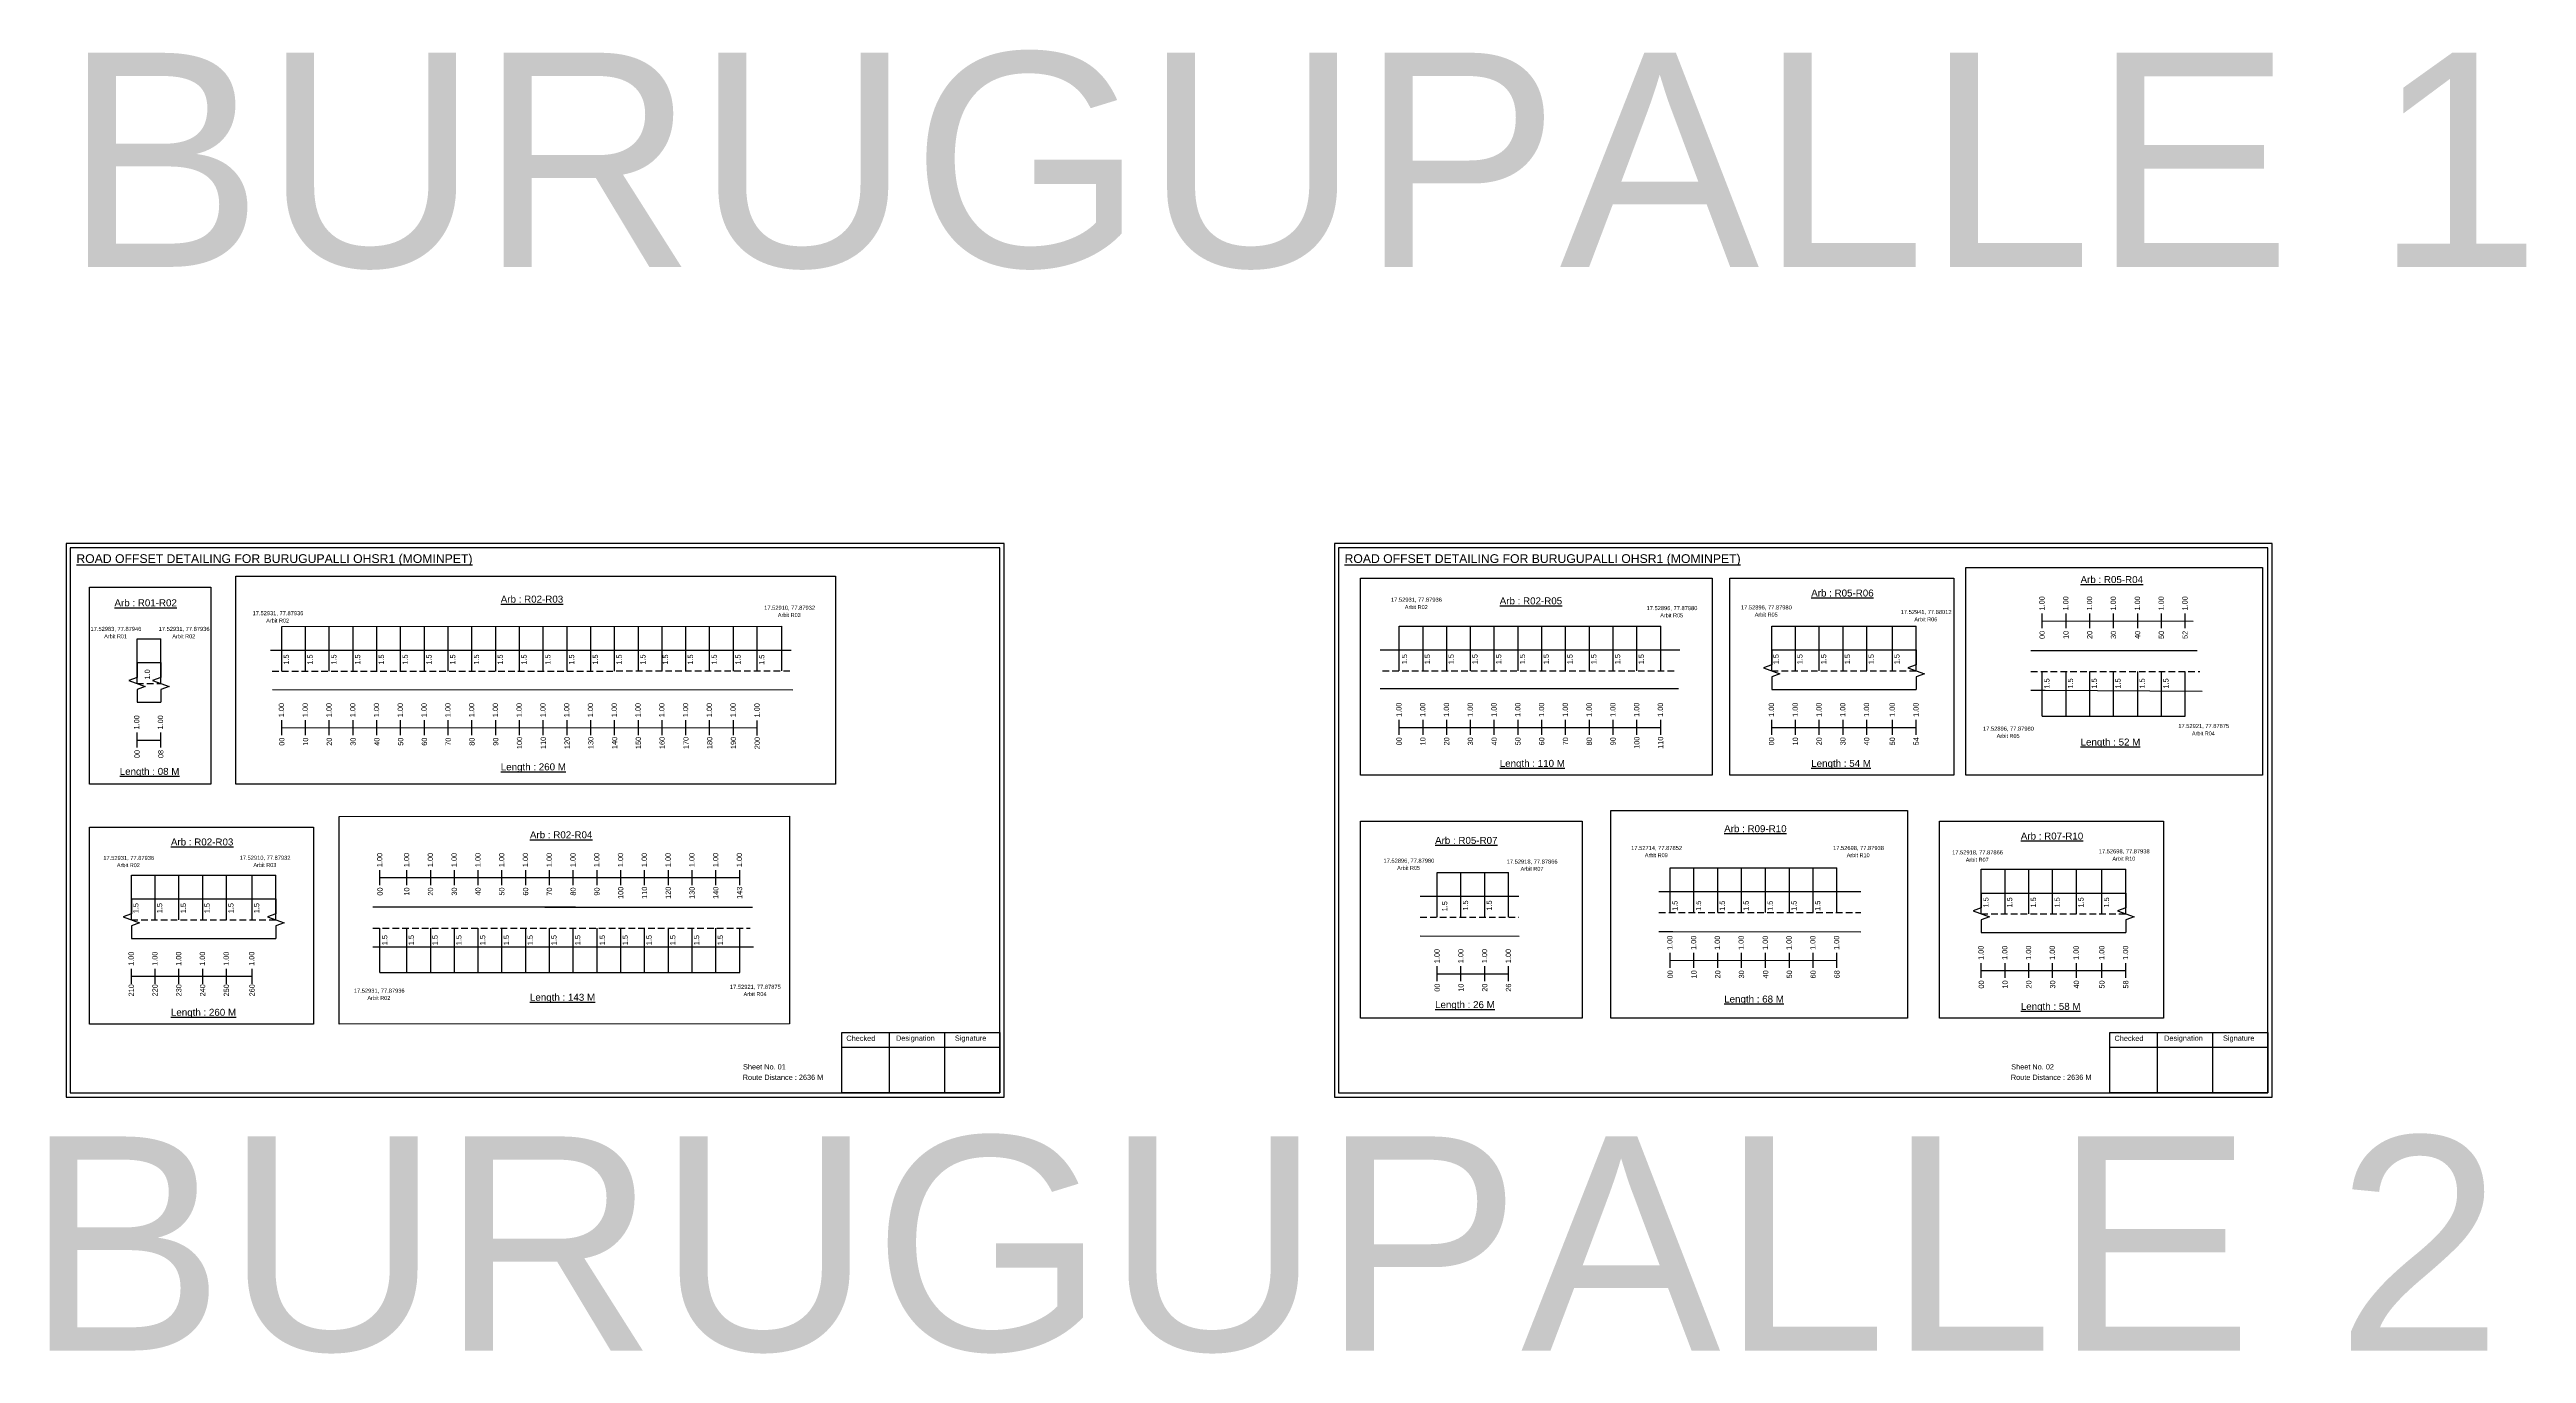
# Model space of a CAD drawing. Header units: inches. Extents: x -117 to 51867, y -12715 to 3423.
# Drawn here: x -7 to 1410, y -879 to -132 of the extents above; entities that cross this region are included whole.
import ezdxf

# ---------------------------------------------------------------- set-up
doc = ezdxf.new("R2010")
doc.units = ezdxf.units.IN
doc.header["$MEASUREMENT"] = 0
doc.linetypes.add('DASHED2', pattern=[0.375, 0.25, -0.125])
doc.layers.add('PDF_Geometry', color=7, linetype='Continuous')
doc.layers.add('PDF_Text', color=5, linetype='Continuous')
doc.styles.add('PDF Arial', font='arial.ttf')
doc.styles.get("Standard").update_dxf_attribs({"font": 'arial.ttf'})

msp = doc.modelspace()

# ---------------------------------------------------------------- linework, layer by layer
at = {"color": 5}
for p, q in [((125.8, -462.6), (411.8, -462.5)), ((765.1, -462.5), (914.7, -462.5)), ((978.2, -462.5), (1060.8, -462.5)), ((43, -469.7), (56.6, -469.7)), ((1133, -513.9), (1214.8, -513.9)), ((39.8, -605), (122.4, -605)), ((786.8, -603.4), (827.6, -603.4)), ((920.1, -600.8), (1015.5, -600.8)), ((1098.1, -601.6), (1180.7, -601.6)), ((182, -660.8), (387.8, -660.8))]:
    msp.add_line(p, q, dxfattribs=at)
for p, q in [((125.8, -488.2), (125.8, -462.6)), ((139.4, -488.2), (139.4, -462.6)), ((153, -488.2), (153, -462.6)), ((166.6, -488.2), (166.6, -462.6)), ((180.2, -488.2), (180.2, -462.6)), ((193.8, -488.2), (193.8, -462.6)), ((207.4, -488.2), (207.4, -462.6)), ((221, -488.2), (221, -462.6)), ((234.6, -488.2), (234.6, -462.6)), ((248.2, -488.2), (248.2, -462.6)), ((261.8, -488.2), (261.8, -462.6)), ((275.4, -488.2), (275.4, -462.6)), ((289, -488.2), (289, -462.6)), ((302.6, -488.2), (302.6, -462.6)), ((316.2, -488.2), (316.2, -462.6)), ((329.8, -488.2), (329.8, -462.6)), ((343.4, -488.2), (343.4, -462.6)), ((357, -488.2), (357, -462.6)), ((370.6, -488.2), (370.6, -462.6)), ((384.2, -488.2), (384.2, -462.6)), ((397.8, -488), (397.8, -462.7)), ((411.8, -488), (411.8, -462.4)), ((765.1, -488), (765.1, -462.5)), ((778.7, -488), (778.7, -462.5)), ((792.3, -488), (792.3, -462.5)), ((805.9, -488), (805.9, -462.5)), ((819.5, -488), (819.5, -462.5)), ((833.1, -488), (833.1, -462.5)), ((846.7, -488), (846.7, -462.5)), ((860.3, -488), (860.3, -462.5)), ((873.9, -488), (873.9, -462.5)), ((887.5, -488), (887.5, -462.5)), ((901.1, -488), (901.1, -462.5)), ((914.7, -488), (914.7, -462.5)), ((978.2, -488), (978.2, -462.5)), ((991.8, -488), (991.8, -462.5)), ((1005.4, -488), (1005.4, -462.5)), ((1019, -488), (1019, -462.5)), ((1032.6, -488), (1032.6, -462.5)), ((1047.2, -488), (1047.2, -462.5)), ((1060.8, -488), (1060.8, -462.5)), ((43, -495.2), (43, -469.7)), ((56.6, -495.2), (56.6, -469.7)), ((119.4, -476.3), (417.2, -476.3)), ((754.2, -476.1), (925.6, -476.1)), ((978.2, -476.1), (1060.8, -476.1)), ((1221.5, -476.5), (1126.5, -476.5)), ((43, -483.3), (56.6, -483.3)), ((1133, -513.9), (1133, -488.4)), ((1146.6, -513.9), (1146.6, -488.4)), ((1160.2, -513.9), (1160.2, -488.4)), ((1173.8, -513.9), (1173.8, -488.4)), ((1187.6, -513.9), (1187.6, -488.4)), ((1201.2, -513.9), (1201.2, -488.4)), ((1214.8, -513.9), (1214.8, -488.4)), ((43, -506), (56.6, -506)), ((120.6, -498.8), (418.1, -498.9)), ((924.9, -498.3), (754.2, -498.3)), ((978.2, -498.8), (1060.8, -498.8)), ((39.8, -630.5), (39.8, -605)), ((53.4, -630.5), (53.4, -605)), ((67, -630.5), (67, -605)), ((80.6, -630.5), (80.6, -605)), ((94.2, -630.5), (94.2, -605)), ((108.8, -630.5), (108.8, -605)), ((122.4, -630.5), (122.4, -605)), ((786.8, -629), (786.8, -603.4)), ((800.4, -629), (800.4, -603.4)), ((814, -629), (814, -603.4)), ((827.6, -629), (827.6, -603.4)), ((920.1, -626.4), (920.1, -600.8)), ((933.7, -626.4), (933.7, -600.8)), ((947.3, -626.4), (947.3, -600.8)), ((960.9, -626.4), (960.9, -600.8)), ((974.7, -626.4), (974.7, -600.8)), ((988.3, -626.4), (988.3, -600.8)), ((1001.9, -626.4), (1001.9, -600.8)), ((1015.5, -626.4), (1015.5, -600.8)), ((1098.1, -627.1), (1098.1, -601.6)), ((1111.7, -627.1), (1111.7, -601.6)), ((1125.3, -627.1), (1125.3, -601.6)), ((1138.9, -627.1), (1138.9, -601.6)), ((1152.5, -627.1), (1152.5, -601.6)), ((1167.1, -627.1), (1167.1, -601.6)), ((1180.7, -627.1), (1180.7, -601.6)), ((39.8, -618.6), (122.4, -618.6)), ((293.8, -623.4), (177.9, -623.4)), ((276.3, -623.4), (395.2, -623.4)), ((777, -617.1), (833.5, -617.1)), ((1029.1, -614.5), (913.7, -614.5)), ((1098.1, -615.3), (1180.7, -615.3)), ((182, -660.8), (182, -635.3)), ((197.4, -660.8), (197.4, -635.3)), ((211, -660.8), (211, -635.3)), ((224.6, -660.8), (224.6, -635.3)), ((238.2, -660.8), (238.2, -635.3)), ((251.8, -660.8), (251.8, -635.3)), ((265.4, -660.8), (265.4, -635.3)), ((279, -660.8), (279, -635.3)), ((292.6, -660.8), (292.6, -635.3)), ((306.2, -660.8), (306.2, -635.3)), ((319.8, -660.8), (319.8, -635.3)), ((333.4, -660.8), (333.4, -635.3)), ((347, -660.8), (347, -635.3)), ((360.6, -660.8), (360.6, -635.3)), ((374.2, -660.8), (374.2, -635.3)), ((387.8, -660.8), (387.8, -635.3)), ((913.7, -637.2), (921.7, -637.2)), ((921.7, -637.2), (1029.1, -637.5)), ((39.8, -641.3), (122.4, -641.3)), ((177.9, -646.1), (395.7, -646.1)), ((777, -639.8), (833.7, -639.9)), ((1098.1, -637.9), (1180.7, -637.9))]:
    msp.add_line(p, q)
at = {"color": 217, "true_color": 0x93278f}
for p, q in [((1133, -463.7), (1133, -455.2)), ((1133, -459.5), (1219.3, -459.7)), ((1146.6, -463.7), (1146.6, -455.2)), ((1160.2, -463.7), (1160.2, -455.2)), ((1173.8, -463.7), (1173.8, -455.2)), ((1187.6, -463.7), (1187.6, -455.2)), ((1201.2, -463.7), (1201.2, -455.2)), ((1214.8, -463.7), (1214.8, -455.2)), ((43, -531.9), (43, -523.4)), ((56.6, -531.9), (56.6, -523.4)), ((125.8, -524.9), (125.8, -516.3)), ((125.8, -520.6), (397.8, -520.5)), ((139.4, -524.9), (139.4, -516.3)), ((153, -524.9), (153, -516.3)), ((166.6, -524.9), (166.6, -516.3)), ((180.2, -524.9), (180.2, -516.3)), ((193.8, -524.9), (193.8, -516.3)), ((207.4, -524.9), (207.4, -516.3)), ((221, -524.9), (221, -516.3)), ((234.6, -524.9), (234.6, -516.3)), ((248.2, -524.9), (248.2, -516.3)), ((261.8, -524.9), (261.8, -516.3)), ((275.4, -524.9), (275.4, -516.3)), ((289, -524.9), (289, -516.3)), ((302.6, -524.9), (302.6, -516.3)), ((316.2, -524.9), (316.2, -516.3)), ((329.8, -524.9), (329.8, -516.3)), ((343.4, -524.9), (343.4, -516.3)), ((357, -524.9), (357, -516.3)), ((370.6, -524.9), (370.6, -516.3)), ((384.2, -524.9), (384.2, -516.3)), ((397.8, -525), (397.8, -516.4)), ((765.1, -524.7), (765.1, -516.1)), ((765.1, -520.4), (914.7, -520.4)), ((778.7, -524.7), (778.7, -516.1)), ((792.3, -524.7), (792.3, -516.1)), ((805.9, -524.7), (805.9, -516.1)), ((819.5, -524.7), (819.5, -516.1)), ((833.1, -524.7), (833.1, -516.1)), ((846.7, -524.7), (846.7, -516.1)), ((860.3, -524.7), (860.3, -516.1)), ((873.9, -524.7), (873.9, -516.1)), ((887.5, -524.7), (887.5, -516.1)), ((901.1, -524.7), (901.1, -516.1)), ((914.7, -524.7), (914.7, -516.1)), ((978.2, -524.7), (978.2, -516.1)), ((978.2, -520.4), (1060.8, -520.4)), ((991.8, -524.7), (991.8, -516.1)), ((1005.4, -524.7), (1005.4, -516.1)), ((1019, -524.7), (1019, -516.1)), ((1032.6, -524.7), (1032.6, -516.1)), ((1047.2, -524.7), (1047.2, -516.1)), ((1060.8, -524.7), (1060.8, -516.1)), ((43, -527.7), (56.6, -527.7)), ((182, -610.7), (182, -602.1)), ((182, -606.4), (387.8, -606.4)), ((197.4, -610.7), (197.4, -602.1)), ((211, -610.7), (211, -602.1)), ((224.6, -610.7), (224.6, -602.1)), ((238.2, -610.7), (238.2, -602.1)), ((251.8, -610.7), (251.8, -602.1)), ((265.4, -610.7), (265.4, -602.1)), ((279, -610.7), (279, -602.1)), ((292.6, -610.7), (292.6, -602.1)), ((306.2, -610.7), (306.2, -602.1)), ((319.8, -610.7), (319.8, -602.1)), ((333.4, -610.7), (333.4, -602.1)), ((347, -610.7), (347, -602.1)), ((360.6, -610.7), (360.6, -602.1)), ((374.2, -610.7), (374.2, -602.1)), ((387.8, -610.7), (387.8, -602.1)), ((920.1, -658), (920.1, -649.5)), ((933.7, -658), (933.7, -649.5)), ((947.3, -658), (947.3, -649.5)), ((960.9, -658), (960.9, -649.5)), ((974.7, -658), (974.7, -649.5)), ((988.3, -658), (988.3, -649.5)), ((1001.9, -658), (1001.9, -649.5)), ((1015.5, -658), (1015.5, -649.5)), ((39.8, -667.2), (39.8, -658.7)), ((39.8, -662.9), (108.8, -662.9)), ((53.4, -667.2), (53.4, -658.7)), ((67, -667.2), (67, -658.7)), ((80.6, -667.2), (80.6, -658.7)), ((94.2, -667.2), (94.2, -658.7)), ((108.8, -667.2), (108.8, -658.7)), ((786.8, -665.7), (786.8, -657.1)), ((786.8, -661.4), (827.6, -661.4)), ((800.4, -665.7), (800.4, -657.1)), ((814, -665.7), (814, -657.1)), ((827.6, -665.7), (827.6, -657.1)), ((920.1, -653.8), (1015.5, -653.7)), ((1098.1, -663.8), (1098.1, -655.3)), ((1098.1, -659.6), (1180.7, -659.6)), ((1111.7, -663.8), (1111.7, -655.3)), ((1125.3, -663.8), (1125.3, -655.3)), ((1138.9, -663.8), (1138.9, -655.3)), ((1152.5, -663.8), (1152.5, -655.3)), ((1167.1, -663.8), (1167.1, -655.3)), ((1180.7, -663.8), (1180.7, -655.3))]:
    msp.add_line(p, q, dxfattribs=at)
at = {"linetype": 'DASHED2', "ltscale": 15}
for p, q in [((43, -495.2), (56.6, -495.2)), ((120.3, -488.2), (416.8, -488.1)), ((755.5, -488), (923.1, -488)), ((978.2, -488), (1060.8, -488)), ((1126.5, -488.4), (1223.2, -488.4)), ((39.8, -630.5), (122.4, -630.5)), ((177.9, -635.3), (393.7, -635.3)), ((777.1, -629), (833.5, -629)), ((913.7, -626.4), (1029.1, -626.4)), ((1098.1, -627.1), (1180.7, -627.1))]:
    msp.add_line(p, q, dxfattribs=at)
for points in [[(99.6, -433.9), (442.5, -433.9), (442.5, -552.9), (99.6, -552.9)], [(743, -435), (944.2, -435), (944.2, -547.7), (743, -547.7)], [(954.3, -435), (1082.4, -435), (1082.4, -547.7), (954.3, -547.7)], [(1089.3, -428.8), (1258.9, -428.8), (1258.9, -547.7), (1089.3, -547.7)], [(15.9, -440.2), (85.3, -440.2), (85.3, -552.9), (15.9, -552.9)], [(15.9, -577.5), (144, -577.5), (144, -690.2), (15.9, -690.2)], [(158.7, -571.4), (416.2, -571.3), (416.2, -690.1), (158.7, -690.2)], [(743, -574.1), (869.7, -574.1), (869.7, -686.8), (743, -686.8)], [(886.2, -568), (1055.8, -568), (1055.8, -686.8), (886.2, -686.8)], [(1074.2, -574.1), (1202.3, -574.1), (1202.3, -686.8), (1074.2, -686.8)]]:
    msp.add_lwpolyline(points, close=True)
at = {"linetype": 'Continuous'}
for points in [[(978.2, -476.1), (978.2, -484.6), (973.4, -486.3), (982.9, -489.7), (978.2, -491.5), (978.2, -498.8)], [(1060.8, -476.1), (1060.8, -484.6), (1056.1, -486.3), (1065.6, -489.7), (1060.8, -491.5), (1060.8, -498.8)], [(43, -483.3), (43, -491.8), (38.3, -493.5), (47.7, -497), (43, -498.7), (43, -506)], [(56.6, -483.3), (56.6, -491.8), (51.9, -493.5), (61.3, -497), (56.6, -498.7), (56.6, -506)], [(39.8, -618.6), (39.8, -627.1), (35, -628.8), (44.5, -632.2), (39.8, -634), (39.8, -641.3)], [(122.4, -618.6), (122.4, -627.1), (117.7, -628.8), (127.2, -632.2), (122.4, -634), (122.4, -641.3)], [(1098.1, -615.3), (1098.1, -623.7), (1093.4, -625.4), (1102.8, -628.9), (1098.1, -630.6), (1098.1, -637.9)], [(1180.7, -615.3), (1180.7, -623.7), (1176, -625.4), (1185.5, -628.9), (1180.7, -630.6), (1180.7, -637.9)]]:
    msp.add_lwpolyline(points, dxfattribs=at)
msp.add_lwpolyline([(1126.5, -499.2), (1134.6, -499.2), (1224.5, -499.7)])
at = {"layer": 'PDF_Geometry'}
for points in [[(2.5, -415.2), (2.5, -732), (539, -732), (539, -415.2)], [(4.8, -417.6), (4.8, -729.5), (536.6, -729.5), (536.6, -417.6)], [(728, -415.2), (728, -732), (1264.5, -732), (1264.5, -415.2)], [(730.3, -417.6), (730.3, -729.5), (1262.1, -729.5), (1262.1, -417.6)]]:
    msp.add_lwpolyline(points, close=True, dxfattribs=at)
at = {"layer": 'PDF_Geometry', "color": 242, "true_color": 0xcc1f26}
for points in [[(536.6, -729.6), (446.2, -729.6), (446.2, -695), (536.6, -695)], [(1262.1, -729.6), (1171.7, -729.6), (1171.7, -695), (1262.1, -695)]]:
    msp.add_lwpolyline(points, close=True, dxfattribs=at)
for points in [[(446.2, -703.4), (536.6, -703.4)], [(473.2, -695), (473.2, -729.6)], [(504.9, -695), (504.9, -729.6)], [(1171.7, -703.4), (1262.1, -703.4)], [(1198.7, -695), (1198.7, -729.6)], [(1230.4, -695), (1230.4, -729.6)]]:
    msp.add_lwpolyline(points, dxfattribs=at)

# ---------------------------------------------------------------- texts
for s, height, p in [('BURUGUPALLE 1', 122.535, (1, -256.8)), ('Sheet No. 01', 3, (389.7, -716.2)), ('Route Distance : 2636 M', 3, (389.5, -722.2)), ('Sheet No. 02', 3, (1115.2, -716.2)), ('Route Distance : 2636 M', 3, (1115, -722.2)), ('BURUGUPALLE 2', 122.535, (-21.1, -877.1))]:
    msp.add_text(s, height=height).set_placement(p)
at = {"color": 242, "true_color": 0xcd2027}
for s, height, p in [('%%UROAD OFFSET DETAILING FOR BURUGUPALLI OHSR1 (MOMINPET)', 5, (8.3, -426.3)), ('%%UROAD OFFSET DETAILING FOR BURUGUPALLI OHSR1 (MOMINPET)', 5, (733.8, -426.3)), ('%%UArb : R05-R04', 4, (1154.9, -437.8)), ('%%UArb : R01-R02', 4, (30.1, -451.1)), ('%%UArb : R02-R03', 4, (251.1, -449)), ('%%UArb : R02-R05', 4, (822.6, -450)), ('%%UArb : R05-R06', 4, (1000.8, -445.5)), ('%%ULength : 52 M', 4, (1154.9, -530.8)), ('%%ULength : 08 M', 4, (33.1, -547.6)), ('%%ULength : 260 M', 4, (251.1, -545)), ('%%ULength : 110 M', 4, (822.6, -543)), ('%%ULength : 54 M', 4, (1000.8, -543)), ('%%UArb : R02-R04', 4, (267.8, -583.9)), ('%%UArb : R09-R10', 4, (951, -580.4)), ('%%UArb : R07-R10', 4, (1120.7, -584.6)), ('%%UArb : R02-R03', 4, (62.4, -588)), ('%%UArb : R05-R07', 4, (785.6, -587.1)), ('%%ULength : 143 M', 4, (267.8, -676.9)), ('%%ULength : 26 M', 4, (785.6, -681.1)), ('%%ULength : 68 M', 4, (951, -677.9)), ('%%ULength : 58 M', 4, (1120.7, -682.1)), ('%%ULength : 260 M', 4, (62.4, -685.5))]:
    msp.add_text(s, height=height, dxfattribs=at).set_placement(p)
at = {"color": 5}
for s, height, p in [('17.52910, 77.87932', 2.34, (401.8, -453.1)), ('17.52931, 77.87936', 2.34, (760.4, -448.5)), ('Arbit R02', 2.25, (768.3, -452.7)), ('17.52896, 77.87980', 2.34, (906.6, -453.3)), ('17.52896, 77.87980', 2.34, (960.6, -452.9)), ('17.52941, 77.88012', 2.34, (1052, -455.5)), ('17.52983, 77.87946', 2.34, (16.4, -465.2)), ('Arbit R01', 2.25, (24.2, -469.4)), ('17.52931, 77.87936', 2.34, (55.4, -465.2)), ('Arbit R02', 2.25, (63.2, -469.4)), ('17.52931, 77.87936', 2.34, (109.1, -456.2)), ('Arbit R02', 2.25, (116.9, -460.4)), ('Arbit R03', 2.25, (409.6, -457.2)), ('Arbit R05', 2.25, (914.4, -457.4)), ('Arbit R05', 2.25, (968.5, -457)), ('Arbit R06', 2.25, (1059.8, -459.7)), ('17.52896, 77.87980', 2.34, (1099.1, -522.3)), ('Arbit R05', 2.25, (1106.9, -526.4)), ('17.52921, 77.87875', 2.34, (1210.8, -520.8)), ('Arbit R04', 2.25, (1218.6, -525)), ('17.52931, 77.87936', 2.34, (23.7, -596.3)), ('17.52910, 77.87932', 2.34, (101.7, -596.2)), ('17.52714, 77.87852', 2.34, (897.8, -590.6)), ('Arbit R09', 2.25, (905.6, -594.7)), ('17.52698, 77.87938', 2.34, (1013.3, -590.6)), ('Arbit R10', 2.25, (1021.1, -594.7)), ('17.52918, 77.87866', 2.34, (1081.4, -593.1)), ('Arbit R07', 2.25, (1089.2, -597.3)), ('17.52698, 77.87938', 2.34, (1165.3, -592.5)), ('Arbit R10', 2.25, (1173.1, -596.7)), ('Arbit R02', 2.25, (31.5, -600.4)), ('Arbit R03', 2.25, (109.6, -600.3)), ('17.52896, 77.87980', 2.34, (756.1, -597.9)), ('Arbit R05', 2.25, (763.9, -602)), ('17.52918, 77.87866', 2.34, (826.6, -598.4)), ('Arbit R07', 2.25, (834.5, -602.5)), ('17.52931, 77.87936', 2.34, (167, -672.3)), ('Arbit R02', 2.25, (174.8, -676.4)), ('17.52921, 77.87875', 2.34, (382.2, -670.1)), ('Arbit R04', 2.25, (390, -674.2))]:
    msp.add_text(s, height=height, dxfattribs=at).set_placement(p)
at = {"color": 217, "true_color": 0x93278f}
for s, p in [('1.00', (1134.3, -453.5)), ('1.00', (1147.9, -453.5)), ('1.00', (1161.5, -453.5)), ('1.00', (1175.1, -453.5)), ('1.00', (1188.9, -453.5)), ('1.00', (1202.5, -453.5)), ('1.00', (1216.1, -453.5)), ('00', (1134.4, -469.8)), ('10', (1148, -469.8)), ('20', (1161.6, -469.8)), ('30', (1175.2, -469.8)), ('40', (1189, -469.8)), ('50', (1202.6, -469.8)), ('52', (1216.2, -469.8)), ('1.00', (127.1, -514.6)), ('1.00', (140.7, -514.6)), ('1.00', (154.3, -514.6)), ('1.00', (167.9, -514.6)), ('1.00', (181.5, -514.6)), ('1.00', (195.1, -514.6)), ('1.00', (208.7, -514.6)), ('1.00', (222.3, -514.6)), ('1.00', (235.9, -514.6)), ('1.00', (249.5, -514.6)), ('1.00', (263.1, -514.6)), ('1.00', (276.7, -514.6)), ('1.00', (290.3, -514.6)), ('1.00', (303.9, -514.6)), ('1.00', (317.5, -514.6)), ('1.00', (331.1, -514.6)), ('1.00', (344.7, -514.6)), ('1.00', (358.3, -514.6)), ('1.00', (371.9, -514.6)), ('1.00', (385.5, -514.6)), ('1.00', (399.2, -514.7)), ('1.00', (766.4, -514.4)), ('1.00', (780, -514.4)), ('1.00', (793.6, -514.4)), ('1.00', (807.2, -514.4)), ('1.00', (820.8, -514.4)), ('1.00', (834.4, -514.4)), ('1.00', (848, -514.4)), ('1.00', (861.6, -514.4)), ('1.00', (875.2, -514.4)), ('1.00', (888.8, -514.4)), ('1.00', (902.4, -514.4)), ('1.00', (916, -514.4)), ('1.00', (979.5, -514.4)), ('1.00', (993.1, -514.4)), ('1.00', (1006.7, -514.4)), ('1.00', (1020.3, -514.4)), ('1.00', (1033.9, -514.4)), ('1.00', (1048.6, -514.4)), ('1.00', (1062.2, -514.4)), ('1.00', (44.3, -521.6)), ('1.00', (57.9, -521.6)), ('00', (44.5, -538)), ('08', (58.1, -538)), ('00', (127.3, -530.9)), ('10', (140.9, -530.9)), ('20', (154.5, -530.9)), ('30', (168.1, -530.9)), ('40', (181.7, -530.9)), ('50', (195.3, -530.9)), ('60', (208.9, -530.9)), ('70', (222.5, -530.9)), ('80', (236.1, -530.9)), ('90', (249.7, -530.9)), ('100', (263.3, -532.8)), ('110', (276.9, -532.8)), ('120', (290.5, -532.8)), ('130', (304.1, -532.8)), ('140', (317.7, -532.8)), ('150', (331.3, -532.8)), ('160', (344.9, -532.8)), ('170', (358.5, -532.8)), ('180', (372.1, -532.8)), ('190', (385.7, -532.8)), ('200', (399.3, -532.9)), ('00', (766.5, -530.7)), ('10', (780.1, -530.7)), ('20', (793.7, -530.7)), ('30', (807.3, -530.7)), ('40', (820.9, -530.7)), ('50', (834.5, -530.7)), ('60', (848.1, -530.7)), ('70', (861.7, -530.7)), ('80', (875.3, -530.7)), ('90', (888.9, -530.7)), ('100', (902.5, -532.7)), ('110', (916.1, -532.7)), ('00', (979.6, -530.7)), ('10', (993.2, -530.7)), ('20', (1006.8, -530.7)), ('30', (1020.4, -530.7)), ('40', (1034, -530.7)), ('50', (1048.7, -530.7)), ('54', (1062.3, -530.7)), ('1.00', (183.3, -600.4)), ('1.00', (198.7, -600.4)), ('1.00', (212.3, -600.4)), ('1.00', (225.9, -600.4)), ('1.00', (239.5, -600.4)), ('1.00', (253.1, -600.4)), ('1.00', (266.7, -600.4)), ('1.00', (280.3, -600.4)), ('1.00', (293.9, -600.4)), ('1.00', (307.5, -600.4)), ('1.00', (321.1, -600.4)), ('1.00', (334.7, -600.4)), ('1.00', (348.3, -600.4)), ('1.00', (361.9, -600.4)), ('1.00', (375.5, -600.4)), ('1.00', (389.1, -600.4)), ('00', (183.5, -616.7)), ('10', (198.8, -616.7)), ('20', (212.4, -616.7)), ('30', (226, -616.7)), ('40', (239.6, -616.7)), ('50', (253.2, -616.7)), ('60', (266.8, -616.7)), ('70', (280.4, -616.7)), ('80', (294, -616.7)), ('90', (307.6, -616.7)), ('100', (321.2, -618.6)), ('110', (334.8, -618.6)), ('120', (348.4, -618.6)), ('130', (362, -618.6)), ('140', (375.6, -618.6)), ('143', (389.2, -618.6)), ('1.00', (41.1, -656.9)), ('1.00', (54.7, -656.9)), ('1.00', (68.3, -656.9)), ('1.00', (81.9, -656.9)), ('1.00', (95.5, -656.9)), ('1.00', (110.1, -656.9)), ('1.00', (788.2, -655.4)), ('1.00', (801.8, -655.4)), ('1.00', (815.4, -655.4)), ('1.00', (829, -655.4)), ('1.00', (921.4, -647.8)), ('1.00', (935, -647.8)), ('1.00', (948.6, -647.8)), ('1.00', (962.2, -647.8)), ('1.00', (976, -647.8)), ('1.00', (989.6, -647.8)), ('1.00', (1003.2, -647.8)), ('1.00', (1016.8, -647.8)), ('1.00', (1099.4, -653.5)), ('1.00', (1113, -653.5)), ('1.00', (1126.6, -653.5)), ('1.00', (1140.2, -653.5)), ('1.00', (1153.8, -653.5)), ('1.00', (1168.5, -653.5)), ('1.00', (1182.1, -653.5)), ('00', (921.6, -664.1)), ('10', (935.2, -664.1)), ('20', (948.8, -664.1)), ('30', (962.4, -664.1)), ('40', (976.2, -664.1)), ('50', (989.8, -664.1)), ('60', (1003.4, -664.1)), ('68', (1017, -664.1)), ('00', (1099.6, -669.9)), ('10', (1113.2, -669.9)), ('20', (1126.8, -669.9)), ('30', (1140.4, -669.9)), ('40', (1154, -669.9)), ('50', (1168.6, -669.9)), ('58', (1182.2, -669.9)), ('210', (41.2, -674.4)), ('220', (54.8, -674.4)), ('230', (68.4, -674.4)), ('240', (82, -674.4)), ('250', (95.6, -674.4)), ('260', (110.3, -674.4)), ('00', (788.3, -671.7)), ('10', (801.9, -671.7)), ('20', (815.5, -671.7)), ('26', (829.1, -671.7))]:
    msp.add_text(s, height=3, rotation=90, dxfattribs=at).set_placement(p)
for s, p in [('1.5', (129.9, -484.5)), ('1.5', (143.5, -484.5)), ('1.5', (157.1, -484.5)), ('1.5', (170.7, -484.5)), ('1.5', (184.3, -484.5)), ('1.5', (197.9, -484.5)), ('1.5', (211.5, -484.5)), ('1.5', (225.1, -484.5)), ('1.5', (238.7, -484.5)), ('1.5', (252.3, -484.5)), ('1.5', (265.9, -484.5)), ('1.5', (279.5, -484.5)), ('1.5', (293.1, -484.5)), ('1.5', (306.7, -484.5)), ('1.5', (320.3, -484.5)), ('1.5', (333.9, -484.5)), ('1.5', (346.8, -484.5)), ('1.5', (361.1, -484.5)), ('1.5', (374.7, -484.5)), ('1.5', (388.3, -484.5)), ('1.5', (401.9, -484.6)), ('1.5', (769.6, -484.3)), ('1.5', (782.7, -484.3)), ('1.5', (796.3, -484.3)), ('1.5', (809.9, -484.3)), ('1.5', (823.5, -484.3)), ('1.5', (837.1, -484.3)), ('1.5', (850.7, -484.3)), ('1.5', (864.3, -484.3)), ('1.5', (877.9, -484.3)), ('1.5', (891.5, -484.3)), ('1.5', (905.1, -484.3)), ('1.5', (982.2, -484.3)), ('1.5', (995.8, -484.3)), ('1.5', (1009.4, -484.3)), ('1.5', (1023, -484.3)), ('1.5', (1036.6, -484.3)), ('1.5', (1051.3, -484.3)), ('1.0', (50.4, -493)), ('1.5', (1137.1, -498.2)), ('1.5', (1150.6, -498.2)), ('1.5', (1164.2, -498.2)), ('1.5', (1177.8, -498.2)), ('1.5', (1191.6, -498.2)), ('1.5', (1205.2, -498.2)), ('1.5', (43.8, -626.8)), ('1.5', (57.4, -626.8)), ('1.5', (71, -626.8)), ('1.5', (84.6, -626.8)), ('1.5', (98.2, -626.8)), ('1.5', (112.9, -626.8)), ('1.5', (792.6, -625.7)), ('1.5', (804.5, -625.3)), ('1.5', (818.1, -625.3)), ('1.5', (924.3, -625.4)), ('1.5', (937.8, -625.4)), ('1.5', (951.4, -625.4)), ('1.5', (965, -625.4)), ('1.5', (978.8, -625.4)), ('1.5', (992.4, -625.4)), ('1.5', (1006, -625.4)), ('1.5', (1102.2, -623.5)), ('1.5', (1115.8, -623.5)), ('1.5', (1129.4, -623.5)), ('1.5', (1143, -623.5)), ('1.5', (1156.6, -623.5)), ('1.5', (1171.2, -623.5)), ('1.5', (186.2, -645.1)), ('1.5', (201.4, -645.1)), ('1.5', (215, -645.1)), ('1.5', (228.6, -645.1)), ('1.5', (242.2, -645.1)), ('1.5', (255.8, -645.1)), ('1.5', (269.4, -645.1)), ('1.5', (283, -645.1)), ('1.5', (296.6, -645.1)), ('1.5', (310.7, -645.1)), ('1.5', (323.8, -645.1)), ('1.5', (337.4, -645.1)), ('1.5', (351, -645.1)), ('1.5', (364.6, -645.1)), ('1.5', (378.2, -645.1))]:
    msp.add_text(s, height=3, rotation=90).set_placement(p)
at = {"layer": 'PDF_Text', "color": 7, "attachment_point": 7, "style": 'PDF Arial'}
for s, insert, char_height in [('Checked', (448.8, -699.9), 3), ('Designation', (477.2, -700.7), 3.001), ('Signature', (510.9, -700.7), 3), ('Checked', (1174.3, -699.9), 3), ('Designation', (1202.7, -700.7), 3.001), ('Signature', (1236.4, -700.7), 3)]:
    msp.add_mtext(s, dxfattribs=dict(at, insert=insert, char_height=char_height))

doc.saveas('drawing.dxf')
